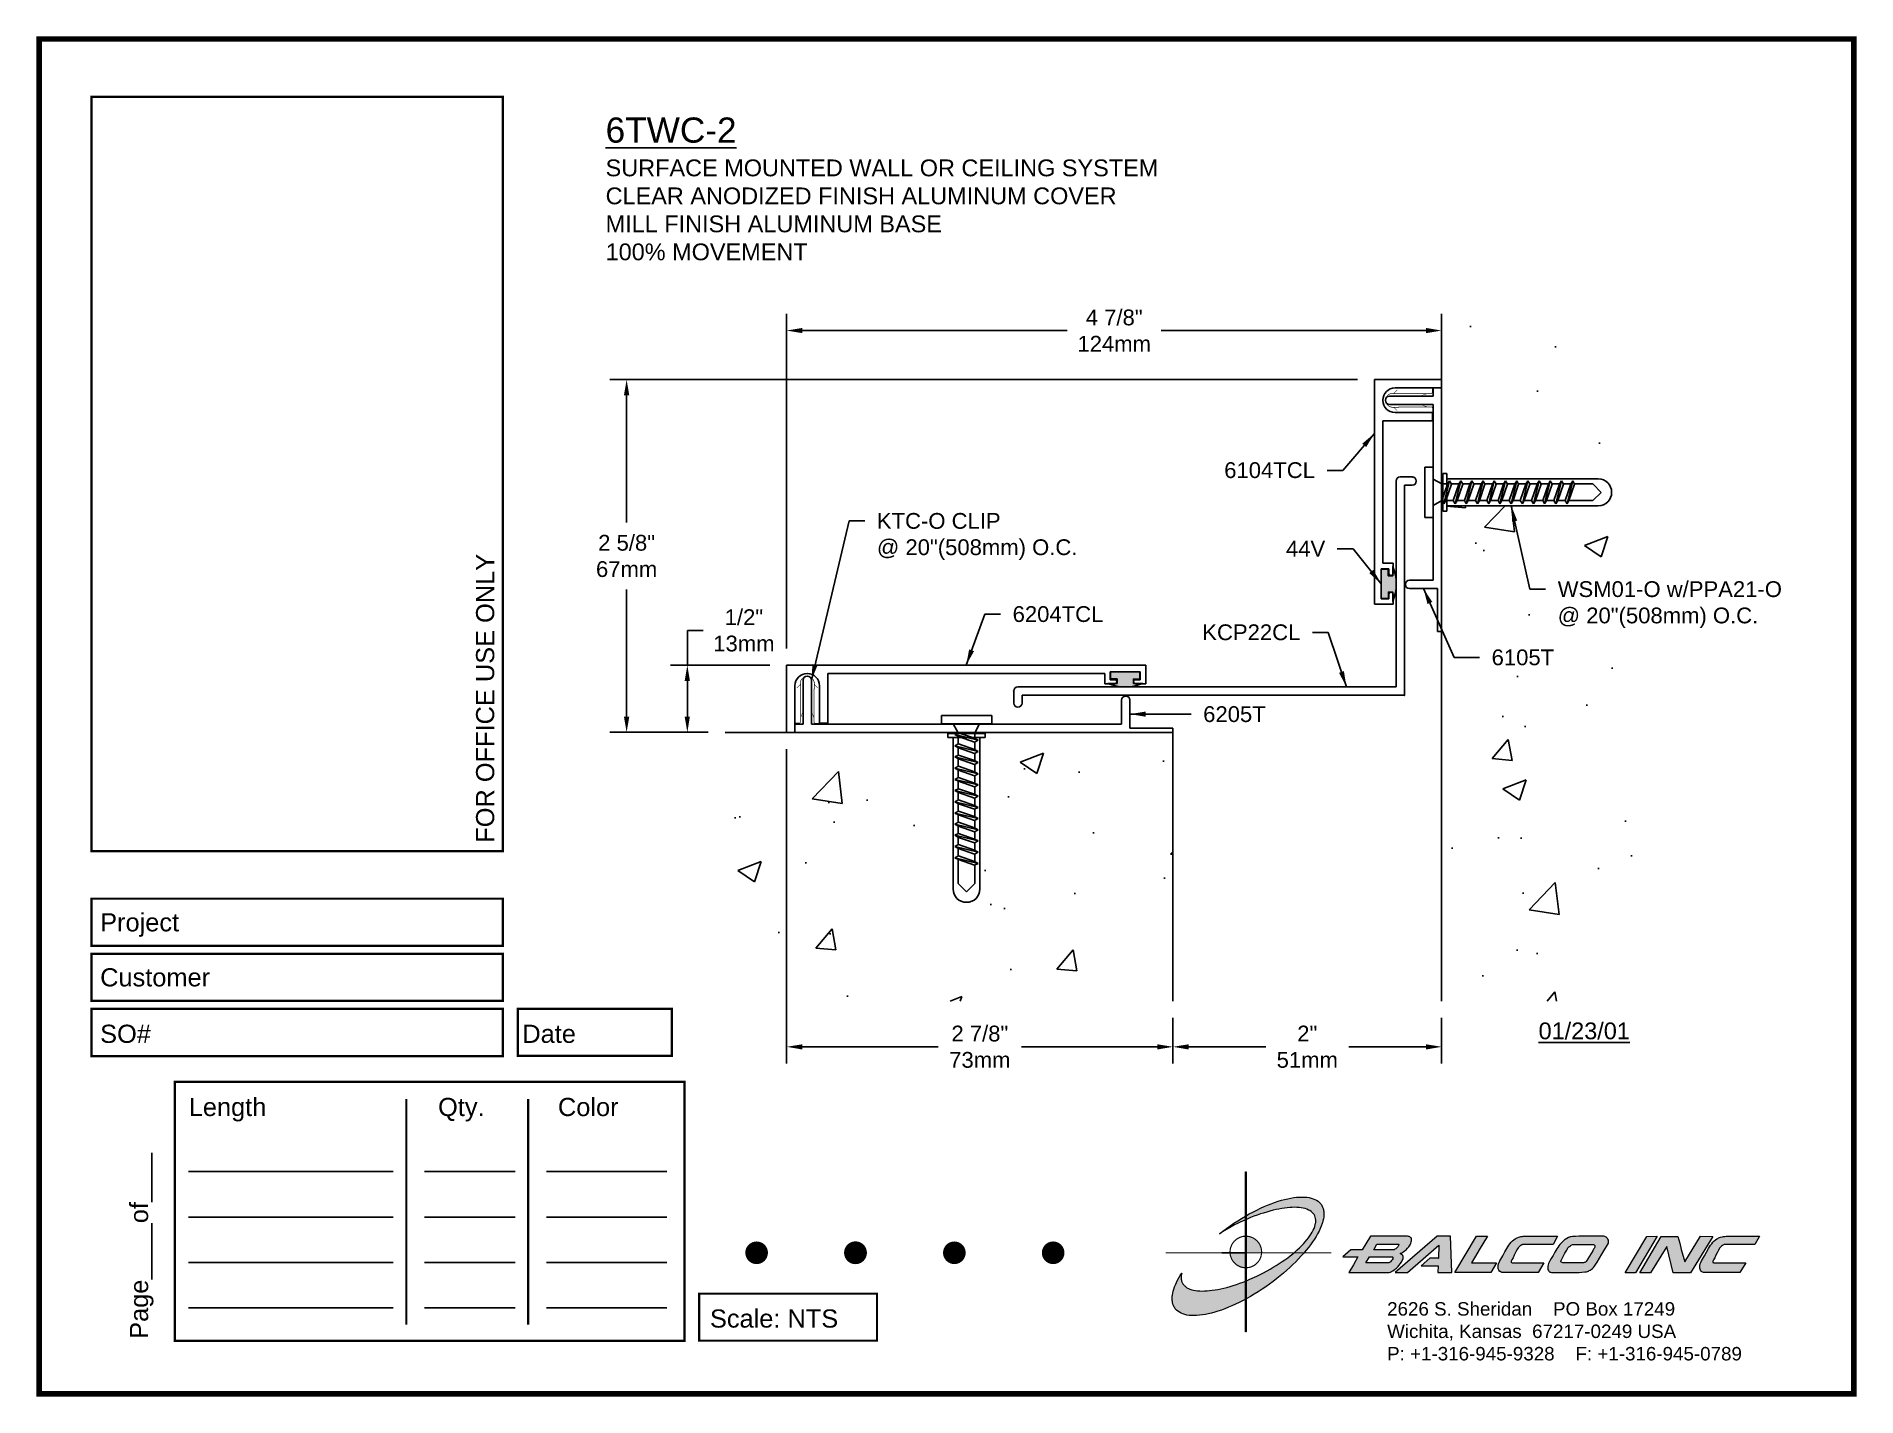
# Paper-space layout 'Layout1' of a CAD drawing. Header units: inches. Extents: x 0 to 10, y 0 to 7.5.
# The model-space entities are those that its viewports show. They can reach past a viewport. Long polylines and large blocks are cut down to what shows.
import ezdxf

# ---------------------------------------------------------------- set-up
doc = ezdxf.new("R2010")
doc.units = ezdxf.units.IN
doc.header["$MEASUREMENT"] = 0
for name, color, linetype in [('Anchors', 4, 'Continuous'), ('Border', 7, 'Continuous'), ('Conditions', 1, 'Continuous'), ('Dimensions', 3, 'Continuous'), ('Fillers', 2, 'Continuous'), ('Metals', 7, 'Continuous'), ('Text', 2, 'Continuous')]:
    doc.layers.add(name, color=color, linetype=linetype)
doc.styles.add('arial', font='arial.ttf')
doc.styles.get("Standard").update_dxf_attribs({"font": 'arial.ttf'})
doc.dimstyles.get("Standard").update_dxf_attribs({"dimtxt": 0.1175, "dimasz": 0.1175, "dimexe": 0.125, "dimexo": 0.125, "dimgap": 0.09, "dimtad": 0, "dimtih": 1, "dimtoh": 1, "dimdec": 4, "dimzin": 0, "dimdsep": 46, "dimlunit": 4, "dimtxsty": 'Standard', "dimcen": 0.09, "dimadec": 0, "dimazin": 0, "dimtfac": 1, "dimtdec": 4, "dimtofl": 0, "dimtmove": 0, "dimatfit": 3, "dimfxl": 0, "dimfrac": 2, "dimtolj": 1, "dimtzin": 0, "dimarcsym": 0})

psp = doc.layouts.get("Layout1")

msp = doc.modelspace()

# ---------------------------------------------------------------- texts
at = {"layer": 'Text', "attachment_point": 1}
for s, insert, char_height, width in [('{\\L6TWC-2\\P\\H0.6667x;\\lSURFACE MOUNTED WALL OR CEILING SYSTEM\\PCLEAR ANODIZED FINISH ALUMINUM COVER\\PMILL FINISH ALUMINUM BASE\\P100% MOVEMENT}', (3.46861, 7.59312), 0.1875, 4.375), ('{\\L01/23/01}', (10.41245, 0.85714), 0.125, 0.75)]:
    msp.add_mtext(s, dxfattribs=dict(at, insert=insert, char_height=char_height, width=width))
at = {"layer": 'Text', "char_height": 0.1175}
for s, insert, attachment_point in [('6104TCL', (8.74799, 4.9079), 9), ('KTC-O CLIP\\P@ 20"(508mm) O.C.', (5.48775, 4.64936), 1), ('\\A1;44V', (8.82462, 4.32478), 9), ('WSM01-O w/PPA21-O\\P@ 20"(508mm) O.C.', (10.55486, 4.14146), 1), ('6204TCL', (6.49792, 3.95572), 1), ('\\A1;KCP22CL', (8.63941, 3.7012), 9), ('6105T', (10.06298, 3.51468), 7), ('\\A1;6205T', (7.91619, 3.211), 1)]:
    msp.add_mtext(s, dxfattribs=dict(at, insert=insert, attachment_point=attachment_point))

# ---------------------------------------------------------------- blocks, each defined once
blk = doc.blocks.new('CADlogo')
h = blk.add_hatch(color=256)
h.paths.add_polyline_path([(0.918, 1.81), (0.909, 1.81), (0.909, 1.322), (0.918, 1.327)])
h.paths.add_polyline_path([(0.918, 1.285), (0.909, 1.281), (0.909, 1.1), (0.918, 1.1)])
h.paths.add_polyline_path([(0.918, 0.917), (0.909, 0.917), (0.909, 0.762), (0.909, 0.753), (0.91, 0.753), (0.918, 0.753)])
h.paths.add_polyline_path([(0.918, 1.091), (0.918, 1.1), (0.91, 1.1), (0.909, 1.1), (0.909, 0.917), (0.918, 0.917), (0.918, 0.919), (0.915, 0.919)])
h.paths.add_polyline_path([(0.918, 0.412), (0.909, 0.407), (0.909, 0.049), (0.918, 0.049)])
h.paths.add_polyline_path([(0.918, 0.753), (0.909, 0.753), (0.909, 0.606), (0.918, 0.609)])
h.paths.add_polyline_path([(0.918, 0.609), (0.909, 0.606), (0.909, 0.407), (0.918, 0.412)])
h.paths.add_polyline_path([(0.918, 1.327), (0.909, 1.322), (0.909, 1.281), (0.918, 1.285)])
h = blk.add_hatch(color=175)
h.paths.add_polyline_path([(0.574, 0.51), (0.543, 0.506), (0.514, 0.502), (0.487, 0.499), (0.459, 0.499), (0.432, 0.497), (0.406, 0.499), (0.382, 0.5), (0.36, 0.502), (0.338, 0.508), (0.318, 0.511), (0.298, 0.519), (0.282, 0.526), (0.265, 0.533), (0.252, 0.543), (0.24, 0.553), (0.234, 0.559), (0.229, 0.564), (0.22, 0.577), (0.212, 0.592), (0.205, 0.607), (0.203, 0.616), (0.201, 0.627), (0.199, 0.643), (0.201, 0.66), (0.201, 0.671), (0.205, 0.682), (0.207, 0.694), (0.19, 0.667), (0.176, 0.641), (0.161, 0.616), (0.148, 0.59), (0.137, 0.566), (0.128, 0.543), (0.119, 0.519), (0.113, 0.495), (0.108, 0.473), (0.104, 0.451), (0.103, 0.44), (0.103, 0.429), (0.101, 0.409), (0.103, 0.391), (0.104, 0.38), (0.106, 0.371), (0.11, 0.352), (0.115, 0.336), (0.124, 0.318), (0.13, 0.31), (0.135, 0.301), (0.143, 0.294), (0.15, 0.286), (0.165, 0.274), (0.181, 0.263), (0.199, 0.254), (0.22, 0.244), (0.242, 0.237), (0.263, 0.232), (0.289, 0.228), (0.315, 0.226), (0.342, 0.226), (0.371, 0.226), (0.402, 0.23), (0.434, 0.233), (0.467, 0.239), (0.499, 0.246), (0.534, 0.254), (0.571, 0.263), (0.606, 0.275), (0.644, 0.286), (0.682, 0.301), (0.721, 0.318), (0.759, 0.334), (0.799, 0.352), (0.841, 0.371), (0.882, 0.393), (0.909, 0.407), (0.909, 0.606), (0.884, 0.596), (0.847, 0.583), (0.81, 0.57), (0.774, 0.559), (0.739, 0.548), (0.704, 0.537), (0.671, 0.53), (0.638, 0.522), (0.606, 0.515)])
h.paths.add_polyline_path([(1.18, 0.738), (1.109, 0.698), (1.034, 0.661), (0.957, 0.627), (0.918, 0.609), (0.918, 0.412), (0.924, 0.414), (0.964, 0.438), (1.006, 0.462), (1.05, 0.489), (1.092, 0.517), (1.134, 0.544), (1.174, 0.574), (1.215, 0.603), (1.253, 0.634), (1.291, 0.663), (1.328, 0.694), (1.365, 0.725), (1.399, 0.757), (1.432, 0.788), (1.463, 0.819), (1.494, 0.85), (1.524, 0.883), (1.554, 0.917), (1.44, 0.917), (1.429, 0.908), (1.401, 0.886), (1.374, 0.864), (1.343, 0.842), (1.312, 0.822), (1.28, 0.8), (1.248, 0.778), (1.215, 0.758)])
h.paths.add_polyline_path([(1.769, 1.382), (1.767, 1.393), (1.763, 1.404), (1.758, 1.422), (1.749, 1.441), (1.743, 1.45), (1.738, 1.457), (1.73, 1.464), (1.725, 1.472), (1.709, 1.485), (1.692, 1.496), (1.674, 1.506), (1.654, 1.514), (1.632, 1.521), (1.61, 1.527), (1.584, 1.53), (1.559, 1.532), (1.531, 1.532), (1.502, 1.532), (1.471, 1.53), (1.44, 1.527), (1.407, 1.521), (1.374, 1.514), (1.339, 1.505), (1.304, 1.496), (1.268, 1.485), (1.229, 1.472), (1.191, 1.457), (1.152, 1.442), (1.114, 1.426), (1.074, 1.408), (1.034, 1.388), (0.991, 1.367), (0.951, 1.346), (0.918, 1.327), (0.918, 1.285), (0.926, 1.289), (0.964, 1.305), (1.001, 1.32), (1.037, 1.333), (1.074, 1.346), (1.109, 1.356), (1.143, 1.367), (1.178, 1.378), (1.213, 1.386), (1.246, 1.393), (1.277, 1.4), (1.31, 1.406), (1.339, 1.41), (1.368, 1.413), (1.398, 1.417), (1.425, 1.417), (1.452, 1.419), (1.476, 1.417), (1.502, 1.415), (1.524, 1.413), (1.546, 1.408), (1.566, 1.404), (1.584, 1.397), (1.602, 1.389), (1.617, 1.382), (1.632, 1.373), (1.644, 1.362), (1.65, 1.356), (1.655, 1.351), (1.665, 1.338), (1.672, 1.325), (1.677, 1.309), (1.681, 1.294), (1.683, 1.278), (1.683, 1.261), (1.683, 1.252), (1.681, 1.243), (1.677, 1.225), (1.672, 1.207), (1.665, 1.186), (1.655, 1.166), (1.644, 1.146), (1.632, 1.126), (1.619, 1.106), (1.602, 1.084), (1.586, 1.062), (1.568, 1.04), (1.548, 1.018), (1.527, 0.996), (1.504, 0.974), (1.48, 0.952), (1.456, 0.93), (1.44, 0.917), (1.554, 0.917), (1.579, 0.945), (1.602, 0.976), (1.626, 1.007), (1.648, 1.038), (1.668, 1.067), (1.687, 1.097), (1.703, 1.128), (1.719, 1.155), (1.732, 1.185), (1.743, 1.212), (1.752, 1.239), (1.758, 1.252), (1.762, 1.265), (1.767, 1.291), (1.771, 1.314), (1.771, 1.327), (1.773, 1.338), (1.771, 1.362), (1.771, 1.373)])
h.paths.add_polyline_path([(0.867, 1.296), (0.825, 1.271), (0.781, 1.243), (0.741, 1.214), (0.701, 1.186), (0.66, 1.157), (0.622, 1.128), (0.675, 1.161), (0.732, 1.194), (0.79, 1.225), (0.82, 1.239), (0.851, 1.254), (0.909, 1.281), (0.909, 1.322)])
h = blk.add_hatch(color=256)
h.paths.add_polyline_path([(1.074, 0.991), (1.07, 1.001), (1.065, 1.011), (1.059, 1.021), (1.053, 1.03), (1.046, 1.038), (1.039, 1.047), (1.031, 1.054), (1.022, 1.062), (1.014, 1.068), (1.004, 1.074), (0.995, 1.08), (0.985, 1.085), (0.975, 1.089), (0.964, 1.093), (0.954, 1.096), (0.943, 1.098), (0.932, 1.099), (0.921, 1.1), (0.918, 1.1), (0.918, 0.917), (0.94, 0.917), (1.086, 0.917), (1.087, 0.927), (1.086, 0.938), (1.085, 0.949), (1.083, 0.96), (1.081, 0.97), (1.078, 0.981)])
h.paths.add_polyline_path([(0.909, 0.917), (0.739, 0.917), (0.74, 0.91), (0.741, 0.899), (0.743, 0.888), (0.746, 0.878), (0.75, 0.867), (0.754, 0.857), (0.758, 0.847), (0.764, 0.837), (0.77, 0.828), (0.776, 0.819), (0.783, 0.811), (0.791, 0.803), (0.799, 0.795), (0.808, 0.788), (0.817, 0.782), (0.826, 0.776), (0.836, 0.771), (0.846, 0.766), (0.856, 0.762), (0.867, 0.759), (0.877, 0.757), (0.888, 0.755), (0.899, 0.753), (0.909, 0.753)])
h.paths.add_polyline_path([(0.918, 1.1), (0.91, 1.1), (0.909, 1.1), (0.909, 0.917), (0.918, 0.917)])
h = blk.add_hatch(color=256)
h.paths.add_polyline_path([(2.148, 0.874), (2.098, 0.784), (2.049, 0.7), (2.484, 0.7), (2.491, 0.702), (2.501, 0.703), (2.508, 0.705), (2.512, 0.707), (2.517, 0.711), (2.532, 0.72), (2.546, 0.729), (2.554, 0.735), (2.563, 0.74), (2.572, 0.747), (2.581, 0.757), (2.59, 0.768), (2.599, 0.777), (2.616, 0.799), (2.623, 0.811), (2.63, 0.822), (2.636, 0.833), (2.641, 0.844), (2.645, 0.855), (2.647, 0.864), (2.647, 0.879), (2.645, 0.883), (2.641, 0.886), (2.638, 0.892), (2.629, 0.899), (2.619, 0.905), (2.612, 0.91), (2.64, 0.921), (2.658, 0.936), (2.669, 0.943), (2.678, 0.95), (2.694, 0.967), (2.702, 0.976), (2.709, 0.985), (2.716, 0.994), (2.722, 1.005), (2.727, 1.014), (2.731, 1.025), (2.735, 1.038), (2.736, 1.049), (2.738, 1.062), (2.738, 1.073), (2.733, 1.082), (2.727, 1.088), (2.72, 1.093), (2.713, 1.097), (2.704, 1.099), (2.694, 1.1), (2.685, 1.102), (2.674, 1.102), (2.285, 1.102), (2.195, 0.952), (2.069, 0.952), (1.981, 0.874)])
h.paths.add_polyline_path([(2.274, 0.874), (2.53, 0.874), (2.534, 0.865), (2.532, 0.852), (2.524, 0.841), (2.515, 0.828), (2.505, 0.815), (2.493, 0.81), (2.49, 0.808), (2.235, 0.808)], flags=16)
h.paths.add_polyline_path([(2.321, 0.952), (2.356, 1.014), (2.587, 1.014), (2.592, 1.014), (2.597, 1.014), (2.597, 1.003), (2.59, 0.991), (2.583, 0.98), (2.569, 0.966), (2.555, 0.958), (2.546, 0.952), (2.535, 0.952)], flags=16)
h.paths.add_polyline_path([(3.04, 1.002), (3.036, 0.859), (2.941, 0.859), (2.844, 0.773), (3.031, 0.773), (3.027, 0.7), (3.181, 0.7), (3.168, 1.102), (3.02, 1.102), (2.557, 0.7), (2.694, 0.7)])
h.paths.add_polyline_path([(3.214, 0.7), (3.611, 0.7), (3.675, 0.808), (3.397, 0.808), (3.441, 0.881), (3.483, 0.952), (3.574, 1.102), (3.454, 1.102)])
h.paths.add_polyline_path([(3.788, 0.965), (3.766, 0.927), (3.743, 0.885), (3.721, 0.846), (3.71, 0.83), (3.702, 0.811), (3.697, 0.795), (3.693, 0.778), (3.691, 0.769), (3.691, 0.76), (3.691, 0.749), (3.693, 0.74), (3.7, 0.727), (3.708, 0.716), (3.711, 0.714), (3.724, 0.705), (3.733, 0.702), (3.744, 0.702), (3.757, 0.7), (3.774, 0.7), (4.134, 0.7), (4.196, 0.808), (3.854, 0.808), (3.841, 0.808), (3.833, 0.816), (3.836, 0.826), (3.843, 0.841), (3.856, 0.864), (3.869, 0.892), (3.883, 0.921), (3.898, 0.949), (3.914, 0.972), (3.924, 0.983), (3.931, 0.992), (3.943, 1.002), (3.954, 1.008), (3.969, 1.011), (4.297, 1.011), (4.346, 1.102), (4.238, 1.102), (4.15, 1.102), (4.075, 1.1), (3.997, 1.102), (3.982, 1.1), (3.968, 1.1), (3.955, 1.099), (3.942, 1.097), (3.92, 1.089), (3.9, 1.082), (3.889, 1.078), (3.88, 1.073), (3.863, 1.062), (3.849, 1.049), (3.834, 1.035), (3.821, 1.018), (3.81, 1.002), (3.799, 0.983)])
h.paths.add_polyline_path([(4.509, 1.097), (4.496, 1.095), (4.485, 1.093), (4.476, 1.089), (4.465, 1.086), (4.447, 1.077), (4.43, 1.066), (4.421, 1.06), (4.414, 1.055), (4.399, 1.04), (4.386, 1.025), (4.372, 1.011), (4.361, 0.994), (4.35, 0.976), (4.337, 0.96), (4.317, 0.923), (4.297, 0.888), (4.275, 0.855), (4.26, 0.828), (4.255, 0.813), (4.247, 0.799), (4.244, 0.784), (4.242, 0.777), (4.24, 0.769), (4.238, 0.753), (4.238, 0.735), (4.246, 0.722), (4.251, 0.714), (4.253, 0.713), (4.257, 0.711), (4.262, 0.705), (4.269, 0.703), (4.278, 0.702), (4.289, 0.7), (4.564, 0.7), (4.571, 0.7), (4.584, 0.702), (4.613, 0.703), (4.648, 0.707), (4.664, 0.709), (4.677, 0.713), (4.686, 0.716), (4.694, 0.722), (4.705, 0.727), (4.717, 0.735), (4.73, 0.744), (4.741, 0.755), (4.752, 0.769), (4.781, 0.815), (4.833, 0.903), (4.906, 1.025), (4.908, 1.035), (4.908, 1.046), (4.906, 1.051), (4.906, 1.057), (4.9, 1.069), (4.893, 1.08), (4.889, 1.082), (4.888, 1.086), (4.88, 1.089), (4.873, 1.093), (4.866, 1.097), (4.856, 1.1), (4.846, 1.1), (4.844, 1.1), (4.73, 1.1), (4.626, 1.1), (4.58, 1.1), (4.542, 1.099), (4.524, 1.099)])
h.paths.add_polyline_path([(4.527, 1.011), (4.54, 1.011), (4.745, 1.011), (4.752, 1.003), (4.758, 0.998), (4.758, 0.985), (4.756, 0.98), (4.754, 0.974), (4.749, 0.965), (4.743, 0.956), (4.734, 0.941), (4.663, 0.821), (4.648, 0.812), (4.639, 0.81), (4.633, 0.808), (4.622, 0.808), (4.61, 0.808), (4.416, 0.808), (4.398, 0.808), (4.39, 0.813), (4.387, 0.813), (4.385, 0.819), (4.378, 0.825), (4.385, 0.832), (4.408, 0.877), (4.428, 0.914), (4.447, 0.945), (4.454, 0.96), (4.461, 0.971), (4.474, 0.986), (4.487, 0.996), (4.496, 1.002), (4.508, 1.009), (4.516, 1.009)], flags=16)
h.paths.add_polyline_path([(5.089, 0.698), (5.206, 0.698), (5.445, 1.1), (5.33, 1.099)])
h.paths.add_polyline_path([(5.489, 1.099), (5.252, 0.698), (5.37, 0.698), (5.548, 0.987), (5.621, 0.698), (5.811, 0.698), (6.055, 1.099), (5.919, 1.1), (5.749, 0.817), (5.709, 0.954), (5.691, 1.024), (5.672, 1.099)])
h.paths.add_polyline_path([(6.086, 1.06), (6.069, 1.047), (6.056, 1.035), (6.044, 1.018), (6.031, 1.002), (6.02, 0.983), (6.009, 0.965), (5.987, 0.925), (5.965, 0.885), (5.941, 0.846), (5.932, 0.828), (5.923, 0.811), (5.917, 0.795), (5.914, 0.778), (5.912, 0.769), (5.912, 0.758), (5.914, 0.749), (5.916, 0.738), (5.921, 0.725), (5.928, 0.716), (5.936, 0.709), (5.945, 0.705), (5.954, 0.702), (5.965, 0.7), (5.98, 0.7), (5.994, 0.7), (6.355, 0.7), (6.419, 0.806), (6.073, 0.806), (6.056, 0.811), (6.056, 0.821), (6.056, 0.826), (6.064, 0.841), (6.077, 0.864), (6.089, 0.892), (6.104, 0.919), (6.119, 0.947), (6.135, 0.972), (6.144, 0.983), (6.153, 0.992), (6.163, 1), (6.166, 1.003), (6.172, 1.005), (6.178, 1.008), (6.19, 1.011), (6.517, 1.011), (6.569, 1.1), (6.459, 1.102), (6.373, 1.1), (6.296, 1.1), (6.217, 1.1), (6.203, 1.1), (6.19, 1.099), (6.175, 1.099), (6.164, 1.095), (6.141, 1.089), (6.12, 1.082), (6.111, 1.077), (6.102, 1.073)])
blk.add_hatch(color=256).paths.add_polyline_path([(0.918, 0.609), (0.909, 0.606), (0.909, 0.407), (0.918, 0.412)])
for q in [(0.65, 0.917), (0.909, 0.648)]:
    blk.add_line((0.909, 0.917), q)
at = {"color": 7, "lineweight": 0}
for points in [[(0.909, 1.81), (0.918, 1.81), (0.918, 0.049), (0.909, 0.049), (0.909, 1.81)], [(2.738, 1.073), (2.733, 1.082), (2.727, 1.088), (2.72, 1.093), (2.713, 1.097), (2.704, 1.099), (2.694, 1.1), (2.685, 1.102), (2.674, 1.102), (2.285, 1.102), (2.195, 0.952), (2.069, 0.952), (1.981, 0.874), (2.148, 0.874), (2.098, 0.784), (2.049, 0.7), (2.484, 0.7), (2.491, 0.702), (2.501, 0.703), (2.508, 0.705), (2.512, 0.707), (2.517, 0.711), (2.532, 0.72), (2.546, 0.729), (2.554, 0.735), (2.563, 0.74), (2.572, 0.747), (2.581, 0.757), (2.59, 0.768), (2.599, 0.777), (2.616, 0.799), (2.623, 0.811), (2.63, 0.822), (2.636, 0.833), (2.641, 0.844), (2.645, 0.855), (2.647, 0.864), (2.647, 0.874), (2.647, 0.879), (2.645, 0.883), (2.641, 0.886), (2.638, 0.892), (2.629, 0.899), (2.619, 0.905), (2.612, 0.91), (2.64, 0.921), (2.658, 0.936), (2.669, 0.943), (2.678, 0.95), (2.694, 0.967), (2.702, 0.976), (2.709, 0.985), (2.716, 0.994), (2.722, 1.005), (2.727, 1.014), (2.731, 1.025), (2.735, 1.038), (2.736, 1.049), (2.738, 1.062), (2.738, 1.073), (2.738, 1.073)], [(2.587, 0.985), (2.583, 0.98), (2.572, 0.969), (2.565, 0.963), (2.555, 0.958), (2.546, 0.952), (2.535, 0.952), (2.321, 0.952), (2.356, 1.014), (2.587, 1.014), (2.592, 1.014), (2.594, 1.014), (2.596, 1.013), (2.597, 1.011), (2.597, 1.005), (2.596, 1), (2.59, 0.991), (2.587, 0.985), (2.587, 0.985)], [(3.027, 0.7), (3.181, 0.7), (3.168, 1.102), (3.02, 1.102), (2.557, 0.7), (2.694, 0.7), (3.04, 1.002), (3.036, 0.859), (3.038, 0.859), (2.941, 0.859), (2.844, 0.773), (3.031, 0.773), (3.027, 0.7), (3.027, 0.7)], [(3.214, 0.7), (3.454, 1.102), (3.574, 1.102), (3.483, 0.952), (3.441, 0.881), (3.397, 0.808), (3.675, 0.808), (3.611, 0.7), (3.214, 0.7), (3.214, 0.7)], [(3.969, 1.011), (3.96, 1.009), (3.955, 1.007), (3.949, 1.005), (3.946, 1.003), (3.94, 1), (3.931, 0.992), (3.924, 0.983), (3.914, 0.972), (3.898, 0.949), (3.883, 0.921), (3.869, 0.892), (3.856, 0.864), (3.843, 0.841), (3.836, 0.826), (3.834, 0.821), (3.834, 0.817), (3.836, 0.813), (3.839, 0.81), (3.847, 0.808), (3.854, 0.808), (4.196, 0.808), (4.134, 0.7), (3.774, 0.7), (3.757, 0.7), (3.744, 0.702), (3.733, 0.702), (3.724, 0.705), (3.715, 0.711), (3.711, 0.713), (3.708, 0.716), (3.7, 0.727), (3.693, 0.74), (3.691, 0.749), (3.691, 0.76), (3.691, 0.769), (3.693, 0.778), (3.697, 0.795), (3.702, 0.811), (3.71, 0.83), (3.721, 0.846), (3.743, 0.885), (3.766, 0.927), (3.788, 0.965), (3.799, 0.983), (3.81, 1.002), (3.821, 1.018), (3.834, 1.035), (3.849, 1.049), (3.863, 1.062), (3.88, 1.073), (3.889, 1.078), (3.9, 1.082), (3.92, 1.089), (3.942, 1.097), (3.955, 1.099), (3.968, 1.1), (3.982, 1.1), (3.997, 1.102), (4.075, 1.1), (4.15, 1.102), (4.238, 1.102), (4.346, 1.102), (4.297, 1.011), (3.969, 1.011), (3.969, 1.011)], [(4.846, 1.1), (4.844, 1.1), (4.73, 1.1), (4.626, 1.1), (4.58, 1.1), (4.542, 1.099), (4.524, 1.099), (4.509, 1.097), (4.496, 1.095), (4.485, 1.093), (4.476, 1.089), (4.465, 1.086), (4.447, 1.077), (4.43, 1.066), (4.421, 1.06), (4.414, 1.055), (4.399, 1.04), (4.386, 1.025), (4.372, 1.011), (4.361, 0.994), (4.35, 0.976), (4.337, 0.96), (4.317, 0.923), (4.297, 0.888), (4.275, 0.855), (4.26, 0.828), (4.255, 0.813), (4.247, 0.799), (4.244, 0.784), (4.242, 0.777), (4.24, 0.769), (4.238, 0.753), (4.238, 0.735), (4.246, 0.722), (4.251, 0.714), (4.253, 0.713), (4.257, 0.711), (4.262, 0.705), (4.269, 0.703), (4.278, 0.702), (4.289, 0.7), (4.564, 0.7), (4.571, 0.7), (4.584, 0.702), (4.613, 0.703), (4.648, 0.707), (4.664, 0.709), (4.677, 0.713), (4.686, 0.716), (4.694, 0.722), (4.705, 0.727), (4.717, 0.735), (4.73, 0.744), (4.741, 0.755), (4.752, 0.769), (4.781, 0.815), (4.833, 0.903), (4.906, 1.025), (4.908, 1.035), (4.908, 1.046), (4.906, 1.051), (4.906, 1.057), (4.9, 1.069), (4.897, 1.075), (4.893, 1.08), (4.889, 1.082), (4.888, 1.086), (4.88, 1.089), (4.873, 1.093), (4.866, 1.097), (4.856, 1.1), (4.846, 1.1), (4.846, 1.1)], [(4.734, 0.941), (4.663, 0.821), (4.653, 0.815), (4.646, 0.811), (4.639, 0.81), (4.633, 0.808), (4.622, 0.808), (4.61, 0.808), (4.416, 0.808), (4.403, 0.808), (4.396, 0.81), (4.39, 0.813), (4.388, 0.813), (4.386, 0.815), (4.385, 0.819), (4.383, 0.821), (4.383, 0.826), (4.383, 0.83), (4.385, 0.832), (4.408, 0.877), (4.428, 0.914), (4.447, 0.945), (4.454, 0.96), (4.461, 0.971), (4.471, 0.982), (4.478, 0.989), (4.487, 0.996), (4.496, 1.002), (4.505, 1.007), (4.511, 1.009), (4.516, 1.009), (4.527, 1.011), (4.54, 1.011), (4.743, 1.011), (4.749, 1.007), (4.752, 1.003), (4.756, 1), (4.758, 0.994), (4.758, 0.985), (4.756, 0.98), (4.754, 0.974), (4.749, 0.965), (4.743, 0.956), (4.734, 0.941), (4.734, 0.941)], [(5.089, 0.698), (5.33, 1.099), (5.445, 1.1), (5.206, 0.698), (5.091, 0.698), (5.089, 0.698), (5.089, 0.698)], [(5.811, 0.698), (5.621, 0.698), (5.548, 0.987), (5.37, 0.698), (5.252, 0.698), (5.489, 1.099), (5.672, 1.099), (5.691, 1.024), (5.709, 0.954), (5.749, 0.817), (5.919, 1.1), (6.055, 1.099), (5.811, 0.698), (5.811, 0.698)], [(6.19, 1.011), (6.181, 1.009), (6.175, 1.007), (6.172, 1.005), (6.166, 1.003), (6.163, 1), (6.153, 0.992), (6.144, 0.983), (6.135, 0.972), (6.119, 0.947), (6.104, 0.919), (6.089, 0.892), (6.077, 0.864), (6.064, 0.841), (6.056, 0.826), (6.056, 0.821), (6.056, 0.815), (6.058, 0.811), (6.062, 0.81), (6.067, 0.808), (6.077, 0.806), (6.419, 0.806), (6.355, 0.7), (5.994, 0.7), (5.98, 0.7), (5.965, 0.7), (5.954, 0.702), (5.945, 0.705), (5.936, 0.709), (5.932, 0.713), (5.928, 0.716), (5.921, 0.725), (5.916, 0.738), (5.914, 0.749), (5.912, 0.758), (5.912, 0.769), (5.914, 0.778), (5.917, 0.795), (5.923, 0.811), (5.932, 0.828), (5.941, 0.846), (5.965, 0.885), (5.987, 0.925), (6.009, 0.965), (6.02, 0.983), (6.031, 1.002), (6.044, 1.018), (6.056, 1.035), (6.069, 1.047), (6.086, 1.06), (6.102, 1.073), (6.111, 1.077), (6.12, 1.082), (6.141, 1.089), (6.164, 1.095), (6.175, 1.099), (6.19, 1.099), (6.203, 1.1), (6.217, 1.1), (6.296, 1.1), (6.373, 1.1), (6.459, 1.102), (6.569, 1.1), (6.517, 1.011), (6.19, 1.011), (6.19, 1.011)], [(2.484, 0.808), (2.235, 0.808), (2.274, 0.874), (2.524, 0.874), (2.53, 0.872), (2.532, 0.87), (2.533, 0.866), (2.533, 0.863), (2.532, 0.852), (2.524, 0.841), (2.515, 0.828), (2.506, 0.817), (2.501, 0.813), (2.493, 0.81), (2.49, 0.808), (2.486, 0.808), (2.484, 0.808), (2.484, 0.808)]]:
    blk.add_lwpolyline(points, dxfattribs=at)
at = {"color": 175, "lineweight": 0}
blk.add_lwpolyline([(1.758, 1.422), (1.763, 1.404), (1.767, 1.393), (1.769, 1.382), (1.771, 1.373), (1.771, 1.362), (1.773, 1.338), (1.771, 1.327), (1.771, 1.314), (1.767, 1.291), (1.762, 1.265), (1.758, 1.252), (1.752, 1.239), (1.743, 1.212), (1.732, 1.185), (1.719, 1.155), (1.703, 1.128), (1.687, 1.097), (1.668, 1.067), (1.648, 1.038), (1.626, 1.007), (1.602, 0.976), (1.579, 0.945), (1.551, 0.914), (1.524, 0.883), (1.494, 0.85), (1.463, 0.819), (1.432, 0.788), (1.399, 0.757), (1.365, 0.725), (1.328, 0.694), (1.291, 0.663), (1.253, 0.634), (1.215, 0.603), (1.174, 0.574), (1.134, 0.544), (1.092, 0.517), (1.05, 0.489), (1.006, 0.462), (0.964, 0.438), (0.924, 0.414), (0.882, 0.393), (0.841, 0.371), (0.799, 0.352), (0.759, 0.334), (0.721, 0.318), (0.682, 0.301), (0.644, 0.286), (0.606, 0.275), (0.571, 0.263), (0.534, 0.254), (0.499, 0.246), (0.467, 0.239), (0.434, 0.233), (0.402, 0.23), (0.371, 0.226), (0.342, 0.226), (0.315, 0.226), (0.289, 0.228), (0.263, 0.232), (0.242, 0.237), (0.22, 0.244), (0.199, 0.254), (0.181, 0.263), (0.165, 0.274), (0.15, 0.286), (0.143, 0.294), (0.135, 0.301), (0.13, 0.31), (0.124, 0.318), (0.115, 0.336), (0.11, 0.352), (0.106, 0.371), (0.104, 0.38), (0.103, 0.391), (0.101, 0.409), (0.103, 0.429), (0.103, 0.44), (0.104, 0.451), (0.108, 0.473), (0.113, 0.495), (0.119, 0.519), (0.128, 0.543), (0.137, 0.566), (0.148, 0.59), (0.161, 0.616), (0.176, 0.641), (0.19, 0.667), (0.207, 0.694), (0.205, 0.682), (0.201, 0.671), (0.201, 0.66), (0.199, 0.649), (0.199, 0.638), (0.201, 0.627), (0.203, 0.616), (0.205, 0.607), (0.212, 0.592), (0.22, 0.577), (0.229, 0.564), (0.234, 0.559), (0.24, 0.553), (0.252, 0.543), (0.265, 0.533), (0.282, 0.526), (0.298, 0.519), (0.318, 0.511), (0.338, 0.508), (0.36, 0.502), (0.382, 0.5), (0.406, 0.499), (0.432, 0.497), (0.459, 0.499), (0.487, 0.499), (0.514, 0.502), (0.543, 0.506), (0.574, 0.51), (0.606, 0.515), (0.638, 0.522), (0.671, 0.53), (0.704, 0.537), (0.739, 0.548), (0.774, 0.559), (0.81, 0.57), (0.847, 0.583), (0.884, 0.596), (0.92, 0.61), (0.957, 0.627), (1.034, 0.661), (1.109, 0.698), (1.18, 0.738), (1.215, 0.758), (1.248, 0.778), (1.28, 0.8), (1.312, 0.822), (1.343, 0.842), (1.374, 0.864), (1.401, 0.886), (1.429, 0.908), (1.456, 0.93), (1.48, 0.952), (1.504, 0.974), (1.527, 0.996), (1.548, 1.018), (1.568, 1.04), (1.586, 1.062), (1.602, 1.084), (1.619, 1.106), (1.632, 1.126), (1.644, 1.146), (1.655, 1.166), (1.665, 1.186), (1.672, 1.207), (1.677, 1.225), (1.681, 1.243), (1.683, 1.252), (1.683, 1.261), (1.683, 1.278), (1.681, 1.294), (1.677, 1.309), (1.672, 1.325), (1.665, 1.338), (1.655, 1.351), (1.65, 1.356), (1.644, 1.362), (1.632, 1.373), (1.617, 1.382), (1.602, 1.389), (1.584, 1.397), (1.566, 1.404), (1.546, 1.408), (1.524, 1.413), (1.502, 1.415), (1.476, 1.417), (1.452, 1.419), (1.425, 1.417), (1.398, 1.417), (1.368, 1.413), (1.339, 1.41), (1.31, 1.406), (1.277, 1.4), (1.246, 1.393), (1.213, 1.386), (1.178, 1.378), (1.143, 1.367), (1.109, 1.356), (1.074, 1.346), (1.037, 1.333), (1.001, 1.32), (0.964, 1.305), (0.926, 1.289), (0.851, 1.254), (0.82, 1.239), (0.79, 1.225), (0.732, 1.194), (0.675, 1.161), (0.622, 1.128), (0.66, 1.157), (0.701, 1.186), (0.741, 1.214), (0.781, 1.243), (0.825, 1.271), (0.867, 1.296), (0.909, 1.322), (0.951, 1.346), (0.991, 1.367), (1.034, 1.388), (1.074, 1.408), (1.114, 1.426), (1.152, 1.442), (1.191, 1.457), (1.229, 1.472), (1.268, 1.485), (1.304, 1.496), (1.339, 1.505), (1.374, 1.514), (1.407, 1.521), (1.44, 1.527), (1.471, 1.53), (1.502, 1.532), (1.531, 1.532), (1.559, 1.532), (1.584, 1.53), (1.61, 1.527), (1.632, 1.521), (1.654, 1.514), (1.674, 1.506), (1.692, 1.496), (1.709, 1.485), (1.725, 1.472), (1.73, 1.464), (1.738, 1.457), (1.743, 1.45), (1.749, 1.441), (1.758, 1.422), (1.758, 1.422)], dxfattribs=at)
at = {"color": 7, "lineweight": 0, "const_width": 0.0128}
blk.add_lwpolyline([(1.087, 0.927), (1.086, 0.938), (1.085, 0.949), (1.083, 0.96), (1.081, 0.97), (1.078, 0.981), (1.074, 0.991), (1.07, 1.001), (1.065, 1.011), (1.059, 1.021), (1.053, 1.03), (1.046, 1.038), (1.039, 1.047), (1.031, 1.054), (1.022, 1.062), (1.014, 1.068), (1.004, 1.074), (0.995, 1.08), (0.985, 1.085), (0.975, 1.089), (0.964, 1.093), (0.954, 1.096), (0.943, 1.098), (0.932, 1.099), (0.921, 1.1), (0.91, 1.1), (0.899, 1.1), (0.888, 1.099), (0.877, 1.097), (0.867, 1.094), (0.856, 1.091), (0.846, 1.087), (0.836, 1.082), (0.826, 1.077), (0.817, 1.071), (0.808, 1.065), (0.799, 1.058), (0.791, 1.05), (0.783, 1.043), (0.776, 1.034), (0.77, 1.025), (0.764, 1.016), (0.758, 1.006), (0.754, 0.996), (0.75, 0.986), (0.746, 0.976), (0.743, 0.965), (0.741, 0.954), (0.74, 0.943), (0.739, 0.932), (0.739, 0.921), (0.74, 0.91), (0.741, 0.899), (0.743, 0.888), (0.746, 0.878), (0.75, 0.867), (0.754, 0.857), (0.758, 0.847), (0.764, 0.837), (0.77, 0.828), (0.776, 0.819), (0.783, 0.811), (0.791, 0.803), (0.799, 0.795), (0.808, 0.788), (0.817, 0.782), (0.826, 0.776), (0.836, 0.771), (0.846, 0.766), (0.856, 0.762), (0.867, 0.759), (0.877, 0.757), (0.888, 0.755), (0.899, 0.753), (0.91, 0.753), (0.921, 0.753), (0.932, 0.754), (0.943, 0.756), (0.954, 0.758), (0.964, 0.761), (0.975, 0.764), (0.985, 0.769), (0.995, 0.773), (1.004, 0.779), (1.014, 0.785), (1.022, 0.792), (1.031, 0.799), (1.039, 0.807), (1.046, 0.815), (1.053, 0.824), (1.059, 0.833), (1.065, 0.842), (1.07, 0.852), (1.074, 0.862), (1.078, 0.872), (1.081, 0.883), (1.083, 0.894), (1.085, 0.905), (1.086, 0.916), (1.087, 0.927)], dxfattribs=at)
at = {"color": 7, "lineweight": 0}
blk.add_lwpolyline([(1.853, 0.917, 0.0091, 0.0091, 0), (0.029, 0.917, 0.00366, 0.00366, 0), (0.029, 0.917, 0.00366, 0.00366, 0)], format="xyseb", dxfattribs=at)
blk = doc.blocks.new('ACADlogo')
blk.add_blockref('CADlogo', (-0.011, 7.152))
blk = doc.blocks.new('ejccornerdetailsheet')
at = {"layer": 'Border', "color": 253}
for p, q in [((0.823, 1.224), (1.95, 1.224)), ((2.122, 1.224), (2.622, 1.224)), ((2.794, 1.224), (3.457, 1.224)), ((0.823, 0.974), (1.95, 0.974)), ((2.122, 0.974), (2.622, 0.974)), ((2.794, 0.974), (3.457, 0.974)), ((0.823, 0.724), (1.95, 0.724)), ((2.122, 0.724), (2.622, 0.724)), ((2.794, 0.724), (3.457, 0.724)), ((0.823, 0.474), (1.95, 0.474)), ((2.122, 0.474), (2.622, 0.474)), ((2.794, 0.474), (3.457, 0.474))]:
    blk.add_line(p, q, dxfattribs=at)
at = {"layer": 'Border'}
for points, const_width in [([(0, 7.461), (9.993, 7.461), (9.993, 0), (0, 0)], 0.03), ([(0.289, 7.143), (2.554, 7.143), (2.554, 2.988), (0.289, 2.988)], 0.0125), ([(0.289, 2.727), (2.554, 2.727), (2.554, 2.467), (0.289, 2.467)], 0.0125), ([(0.289, 2.423), (2.554, 2.423), (2.554, 2.164), (0.289, 2.164)], 0.0125), ([(0.289, 2.12), (2.554, 2.12), (2.554, 1.86), (0.289, 1.86)], 0.0125), ([(2.636, 1.861), (2.636, 2.12), (3.484, 2.12), (3.484, 1.861)], 0.0125), ([(3.554, 0.292), (0.747, 0.292), (0.747, 1.718), (3.554, 1.718)], 0.0125), ([(3.635, 0.552), (4.614, 0.552), (4.614, 0.293), (3.635, 0.293)], 0.0125)]:
    blk.add_lwpolyline(points, close=True, dxfattribs=dict(at, const_width=const_width))
at = {"layer": 'Border', "const_width": 0.0125}
for points in [[(2.022, 1.623), (2.022, 0.382)], [(2.693, 1.623), (2.693, 0.382)]]:
    blk.add_lwpolyline(points, dxfattribs=at)
at = {"layer": 'Border', "color": 175, "const_width": 0.0625}
for points in [[(3.92, 0.777, 1), (3.982, 0.777, 1)], [(4.464, 0.777, 1), (4.527, 0.777, 1)], [(5.009, 0.777, 1), (5.071, 0.777, 1)], [(5.553, 0.777, 1), (5.615, 0.777, 1)]]:
    blk.add_lwpolyline(points, format="xyb", close=True, dxfattribs=at)
at = {"layer": 'Border', "xscale": 0.5, "yscale": 0.5, "zscale": 0.5}
blk.add_blockref('ACADlogo', (6.194, -3.258), dxfattribs=at)
at = {"layer": 'Border', "style": 'arial'}
for s, p in [('FOR OFFICE USE ONLY', (2.506, 3.035)), ('Page%%u        %%uof%%u       ', (0.6, 0.303))]:
    blk.add_text(s, height=0.1, rotation=90, dxfattribs=at).set_placement(p)
for s, p in [('Project', (0.336, 2.547)), ('Customer', (0.336, 2.244)), ('SO#', (0.336, 1.933)), ('Date', (2.661, 1.933)), ('Length', (0.824, 1.53)), ('Qty.', (2.197, 1.53)), ('Color', (2.857, 1.53)), ('Scale: NTS', (3.694, 0.365))]:
    blk.add_text(s, height=0.1, dxfattribs=at).set_placement(p)
at = {"layer": 'Border', "insert": (7.423, 0.505), "char_height": 0.074, "width": 2.3438, "attachment_point": 1, "style": 'arial'}
blk.add_mtext('2626 S. Sheridan    PO Box 17249\\PWichita, Kansas  67217-0249 USA \\PP: +1-316-945-9328    F: +1-316-945-0789', dxfattribs=at)
blk = doc.blocks.new('6104T')
for p, q in [((-0.062, 0.5), (1.61, 0.5)), ((-0.062, 0), (-0.062, 0.5)), ((0.092, 0.438), (0.091, 0.438)), ((0.245, 0.438), (0.245, 0.068)), ((1.305, 0.438), (0.245, 0.438)), ((1.305, 0.362), (1.305, 0.438)), ((1.345, 0.45), (1.345, 0.392)), ((1.57, 0.45), (1.345, 0.45)), ((1.57, 0.392), (1.57, 0.45)), ((1.61, 0.5), (1.61, 0.362)), ((0, 0.347), (0, 0)), ((0.183, 0.068), (0.183, 0.347)), ((1.381, 0.362), (1.305, 0.362)), ((1.345, 0.392), (1.381, 0.392)), ((1.395, 0.378), (1.395, 0.376)), ((1.52, 0.376), (1.52, 0.378)), ((1.534, 0.392), (1.57, 0.392)), ((1.61, 0.362), (1.534, 0.362)), ((0, 0), (-0.062, 0)), ((0.245, 0.068), (0.183, 0.068))]:
    blk.add_line(p, q)
for centre, radius, start, end in [((0.091, 0.347), 0.091, 90, 180), ((0.092, 0.347), 0.091, 0, 90), ((1.381, 0.378), 0.014, 0, 90), ((1.381, 0.376), 0.014, 270, 0), ((1.534, 0.378), 0.014, 90, 180), ((1.534, 0.376), 0.014, 180, 270)]:
    blk.add_arc(centre, radius, start, end)
blk = doc.blocks.new('6105T')
for p, q in [((-1.723, 0.419), (-1.721, 0.419)), ((-1.753, 0.062), (-1.753, 0.389)), ((-1.691, 0.062), (-1.691, 0.389)), ((-0.382, 0.062), (-0.382, 0.24)), ((-0.352, 0.27), (-0.35, 0.27)), ((-0.32, 0.031), (-0.32, 0.24)), ((-1.813, 0), (-1.813, 0.062)), ((-1.813, 0.062), (-1.753, 0.062)), ((-1.813, 0), (0, 0)), ((-1.691, 0.062), (-0.382, 0.062)), ((-0.32, 0.031), (0, 0.031)), ((0, 0), (0, 0.031))]:
    blk.add_line(p, q)
for centre, start, end in [((-1.723, 0.389), 90, 180), ((-1.721, 0.389), 0, 90), ((-0.352, 0.24), 90, 180), ((-0.35, 0.24), 0, 90)]:
    blk.add_arc(centre, 0.03, start, end)
blk = doc.blocks.new('6204T')
for p, q in [((-0.062, 0.5), (-0.062, 0)), ((-0.062, 0.5), (2.61, 0.5)), ((0.091, 0.438), (0.092, 0.438)), ((0.245, 0.438), (2.305, 0.438)), ((0.245, 0.438), (0.245, 0.068)), ((2.305, 0.438), (2.305, 0.362)), ((2.345, 0.45), (2.345, 0.392)), ((2.345, 0.45), (2.57, 0.45)), ((2.57, 0.45), (2.57, 0.392)), ((2.61, 0.5), (2.61, 0.362)), ((0, 0.347), (0, 0)), ((0.183, 0.347), (0.183, 0.068)), ((2.305, 0.362), (2.381, 0.362)), ((2.345, 0.392), (2.381, 0.392)), ((2.395, 0.378), (2.395, 0.376)), ((2.52, 0.378), (2.52, 0.376)), ((2.534, 0.392), (2.57, 0.392)), ((2.534, 0.362), (2.61, 0.362)), ((-0.062, 0), (0, 0)), ((0.183, 0.068), (0.245, 0.068))]:
    blk.add_line(p, q)
for centre, radius, start, end in [((0.091, 0.347), 0.091, 90, 180), ((0.092, 0.347), 0.091, 0, 90), ((2.381, 0.378), 0.014, 0, 90), ((2.381, 0.376), 0.014, 270, 0), ((2.534, 0.378), 0.014, 90, 180), ((2.534, 0.376), 0.014, 180, 270)]:
    blk.add_arc(centre, radius, start, end)
blk = doc.blocks.new('6205T')
for p, q in [((-2.723, 0.419), (-2.721, 0.419)), ((-2.753, 0.062), (-2.753, 0.389)), ((-2.691, 0.062), (-2.691, 0.389)), ((-0.382, 0.062), (-0.382, 0.24)), ((-0.352, 0.27), (-0.35, 0.27)), ((-0.32, 0.031), (-0.32, 0.24)), ((-2.813, 0), (-2.813, 0.062)), ((-2.813, 0.062), (-2.753, 0.062)), ((-2.813, 0), (0, 0)), ((-2.691, 0.062), (-0.382, 0.062)), ((-0.32, 0.031), (0, 0.031)), ((0, 0), (0, 0.031))]:
    blk.add_line(p, q)
for centre, start, end in [((-2.723, 0.389), 90, 180), ((-2.721, 0.389), 0, 90), ((-0.352, 0.24), 90, 180), ((-0.35, 0.24), 0, 90)]:
    blk.add_arc(centre, 0.03, start, end)
blk = doc.blocks.new('kcp22')
for p, q in [((-0.062, 1.594), (-0.062, 0.062)), ((0.058, 1.625), (-0.031, 1.625)), ((0, 1.563), (0.058, 1.563)), ((0, 0), (0, 1.563)), ((0.088, 1.593), (0.088, 1.595)), ((-2.908, 0.031), (-2.908, -0.058)), ((-0.062, 0.062), (-2.877, 0.062)), ((-2.846, 0), (0, 0)), ((-2.846, -0.058), (-2.846, 0)), ((-2.878, -0.088), (-2.876, -0.088))]:
    blk.add_line(p, q)
for centre, radius, start, end in [((-0.031, 1.594), 0.031, 90, 180), ((0.058, 1.595), 0.03, 0, 90), ((0.058, 1.593), 0.03, 270, 0), ((-2.877, 0.031), 0.031, 90, 180), ((-2.878, -0.058), 0.03, 180, 270), ((-2.876, -0.058), 0.03, 270, 360)]:
    blk.add_arc(centre, radius, start, end)
for p in [(0.058, 1.625), (-2.908, 0.031), (0, 0), (0, 0)]:
    blk.add_point(p)
blk = doc.blocks.new('44v')
blk.add_hatch(color=256).paths.add_polyline_path([(0.11, 0), (-0.11, 0), (-0.11, -0.053), (-0.06, -0.053), (-0.06, -0.086), (-0.13, -0.086, 0.199136), (0.131, -0.086), (0.061, -0.086), (0.061, -0.054), (0.11, -0.054)])
blk.add_lwpolyline([(-0.13, -0.086), (-0.06, -0.086), (-0.06, -0.053), (-0.11, -0.053), (-0.11, 0), (0.11, 0), (0.11, -0.054), (0.061, -0.054), (0.061, -0.086), (0.131, -0.086, -0.199136)], format="xyb", close=True)
blk = doc.blocks.new('A$CB5')
for points in [[(0, 0.252, 0, 0.005, 0), (0.04, 0.291, 0.005, 0.005, 0)], [(0.183, 0.252, 0, 0.005, 0), (0.142, 0.294, 0.005, 0.005, 0)], [(0.06, 0.097, 0, 0.005, 0), (0.041, 0.041, 0.005, 0.005, 0)], [(0.122, 0.097, 0, 0.005, 0), (0.142, 0.041, 0.005, 0.005, 0)]]:
    blk.add_lwpolyline(points, format="xyseb")
at = {"const_width": 0.005}
for points in [[(0.041, 0.313), (0.041, 0.014, -0.414214), (0.031, 0.004), (0.003, 0.004)], [(0.041, 0.313, -0.804927), (0.143, 0.307, 0.586365)], [(0.143, 0.307), (0.141, 0.013, 0.4154), (0.151, 0.003), (0.183, 0.003)]]:
    blk.add_lwpolyline(points, format="xyb", dxfattribs=at)
blk = doc.blocks.new('tclip')
blk.add_blockref('A$CB5', (3.433, 2.823))
blk = doc.blocks.new('WSM01')
for p, q in [((0.005, 0.063), (-0.183, 0.063)), ((-0.183, 0.001), (-0.183, 0.063)), ((0.192, 0.001), (-0.183, 0.001)), ((-0.058, -0.064), (-0.093, 0.001)), ((0.005, 0.063), (0.192, 0.063)), ((0.067, -0.064), (0.103, 0.001)), ((0.192, 0.001), (0.192, 0.063)), ((-0.081, -0.12), (0.091, -0.078)), ((-0.081, -0.12), (-0.055, -0.106)), ((-0.081, -0.12), (-0.055, -0.134)), ((-0.058, -0.107), (-0.058, -0.064)), ((0.067, -0.064), (-0.058, -0.064)), ((-0.058, -0.191), (-0.058, -0.133)), ((0.065, -0.064), (-0.055, -0.106)), ((0.065, -0.093), (-0.055, -0.134)), ((0.091, -0.078), (0.065, -0.064)), ((0.091, -0.078), (0.065, -0.093)), ((0.067, -0.065), (0.067, -0.064)), ((0.067, -0.149), (0.067, -0.092)), ((-0.081, -0.203), (0.091, -0.162)), ((-0.081, -0.203), (-0.055, -0.189)), ((-0.081, -0.203), (-0.055, -0.218)), ((-0.081, -0.287), (0.091, -0.245)), ((-0.058, -0.274), (-0.058, -0.216)), ((0.065, -0.147), (-0.055, -0.189)), ((0.065, -0.176), (-0.055, -0.218)), ((0.065, -0.231), (-0.055, -0.272)), ((0.065, -0.259), (-0.055, -0.301)), ((0.091, -0.162), (0.065, -0.147)), ((0.091, -0.162), (0.065, -0.176)), ((0.091, -0.245), (0.065, -0.231)), ((0.091, -0.245), (0.065, -0.259)), ((0.067, -0.232), (0.067, -0.175)), ((0.067, -0.315), (0.067, -0.258)), ((-0.081, -0.287), (-0.055, -0.272)), ((-0.081, -0.287), (-0.055, -0.301)), ((-0.081, -0.37), (0.091, -0.328)), ((-0.081, -0.37), (-0.055, -0.356)), ((-0.081, -0.37), (-0.055, -0.384)), ((-0.058, -0.357), (-0.058, -0.3)), ((-0.058, -0.441), (-0.058, -0.383)), ((0.065, -0.314), (-0.055, -0.356)), ((0.065, -0.343), (-0.055, -0.384)), ((0.065, -0.397), (-0.055, -0.439)), ((0.091, -0.328), (0.065, -0.314)), ((0.091, -0.328), (0.065, -0.343)), ((0.091, -0.412), (0.065, -0.397)), ((0.067, -0.399), (0.067, -0.342)), ((-0.081, -0.453), (0.091, -0.412)), ((-0.081, -0.453), (-0.055, -0.439)), ((-0.081, -0.453), (-0.055, -0.468)), ((-0.081, -0.537), (0.091, -0.495)), ((-0.081, -0.537), (-0.055, -0.522)), ((-0.081, -0.537), (-0.055, -0.551)), ((-0.058, -0.524), (-0.058, -0.466)), ((0.065, -0.426), (-0.055, -0.468)), ((0.065, -0.481), (-0.055, -0.522)), ((0.065, -0.509), (-0.055, -0.551)), ((0.091, -0.412), (0.065, -0.426)), ((0.091, -0.495), (0.065, -0.481)), ((0.091, -0.495), (0.065, -0.509)), ((0.067, -0.482), (0.067, -0.425)), ((0.067, -0.565), (0.067, -0.508)), ((-0.081, -0.62), (0.091, -0.578)), ((-0.081, -0.62), (-0.055, -0.606)), ((-0.081, -0.62), (-0.055, -0.634)), ((-0.081, -0.703), (0.091, -0.662)), ((-0.058, -0.607), (-0.058, -0.55)), ((-0.058, -0.691), (-0.058, -0.633)), ((0.065, -0.564), (-0.055, -0.606)), ((0.065, -0.593), (-0.055, -0.634)), ((0.065, -0.647), (-0.055, -0.689)), ((0.065, -0.676), (-0.055, -0.718)), ((0.091, -0.578), (0.065, -0.564)), ((0.091, -0.578), (0.065, -0.593)), ((0.091, -0.662), (0.065, -0.647)), ((0.091, -0.662), (0.065, -0.676)), ((0.067, -0.649), (0.067, -0.592)), ((0.067, -0.732), (0.067, -0.675)), ((-0.081, -0.703), (-0.055, -0.689)), ((-0.081, -0.703), (-0.055, -0.718)), ((-0.081, -0.787), (0.091, -0.745)), ((-0.081, -0.787), (-0.055, -0.772)), ((-0.081, -0.787), (-0.055, -0.801)), ((-0.058, -0.774), (-0.058, -0.716)), ((-0.058, -0.857), (-0.058, -0.8)), ((0.065, -0.731), (-0.055, -0.772)), ((0.065, -0.759), (-0.055, -0.801)), ((0.091, -0.745), (0.065, -0.731)), ((0.091, -0.745), (0.065, -0.759)), ((0.067, -0.815), (0.067, -0.758)), ((-0.081, -0.87), (0.091, -0.828)), ((-0.081, -0.87), (-0.055, -0.856)), ((-0.081, -0.87), (-0.055, -0.884)), ((-0.081, -0.953), (0.091, -0.912)), ((-0.081, -0.953), (-0.055, -0.939)), ((-0.058, -0.941), (-0.058, -0.883)), ((0.065, -0.814), (-0.055, -0.856)), ((0.065, -0.843), (-0.055, -0.884)), ((0.065, -0.897), (-0.055, -0.939)), ((0.065, -0.926), (-0.055, -0.968)), ((0.091, -0.828), (0.065, -0.814)), ((0.091, -0.828), (0.065, -0.843)), ((0.091, -0.912), (0.065, -0.897)), ((0.091, -0.912), (0.065, -0.926)), ((0.067, -0.899), (0.067, -0.842)), ((0.067, -0.982), (0.067, -0.925)), ((-0.081, -0.953), (-0.055, -0.968)), ((-0.081, -1.037), (0.091, -0.995)), ((-0.081, -1.037), (-0.055, -1.022)), ((-0.081, -1.037), (-0.055, -1.051)), ((-0.058, -1.024), (-0.058, -0.966)), ((-0.058, -1.187), (-0.058, -1.05)), ((0.065, -0.981), (-0.055, -1.022)), ((0.065, -1.009), (-0.055, -1.051)), ((0.091, -0.995), (0.065, -0.981)), ((0.091, -0.995), (0.065, -1.009)), ((0.067, -1.187), (0.067, -1.008)), ((0.005, -1.249), (-0.058, -1.187)), ((0.005, -1.249), (0.067, -1.187))]:
    blk.add_line(p, q)
blk = doc.blocks.new('PPA21')
for p, q in [((0.14, 0.03), (-0.14, 0.03)), ((-0.14, 0.03), (-0.14, 0)), ((0.14, 0), (-0.14, 0)), ((-0.1, 0), (-0.1, -1.128)), ((0.1, 0), (0.1, -1.128)), ((0.14, 0.03), (0.14, 0)), ((0.001, -1.227), (-0.001, -1.227))]:
    blk.add_line(p, q)
for centre, start, end in [((-0.001, -1.128), 180, 270), ((0.001, -1.128), 270, 0)]:
    blk.add_arc(centre, 0.099, start, end)
blk = doc.blocks.new('*D11')
at = {"layer": 'Defpoints', "color": 0}
for p in [(7.691, 1.017), (9.691, 1.017), (9.691, 0.676)]:
    blk.add_point(p, dxfattribs=at)
at = {"layer": 'Dimensions', "color": 0, "lineweight": -2}
for p, q in [((7.691, 0.892), (7.691, 0.551)), ((9.691, 0.892), (9.691, 0.551)), ((7.809, 0.676), (8.382, 0.676)), ((9.574, 0.676), (9.001, 0.676))]:
    blk.add_line(p, q, dxfattribs=at)
at = {"layer": 'Dimensions', "color": 0}
for points in [[(7.809, 0.695), (7.809, 0.656), (7.691, 0.676)], [(9.574, 0.695), (9.574, 0.656), (9.691, 0.676)]]:
    blk.add_solid(points, dxfattribs=at)
at = {"layer": 'Dimensions', "color": 0, "insert": (8.691, 0.676), "char_height": 0.1175, "attachment_point": 5}
blk.add_mtext('\\A1;2"\\P51mm', dxfattribs=at)
blk = doc.blocks.new('*D12')
at = {"layer": 'Defpoints', "color": 0}
for p in [(4.816, 3.017), (7.691, 1.017), (4.816, 0.676)]:
    blk.add_point(p, dxfattribs=at)
at = {"layer": 'Dimensions', "color": 0, "lineweight": -2}
for p, q in [((4.816, 2.892), (4.816, 0.551)), ((7.691, 0.892), (7.691, 0.551)), ((4.934, 0.676), (5.945, 0.676)), ((7.574, 0.676), (6.563, 0.676))]:
    blk.add_line(p, q, dxfattribs=at)
at = {"layer": 'Dimensions', "color": 0}
for points in [[(4.934, 0.695), (4.934, 0.656), (4.816, 0.676)], [(7.574, 0.695), (7.574, 0.656), (7.691, 0.676)]]:
    blk.add_solid(points, dxfattribs=at)
at = {"layer": 'Dimensions', "color": 0, "insert": (6.254, 0.676), "char_height": 0.1175, "attachment_point": 5}
blk.add_mtext('\\A1;2 7/8"\\P73mm', dxfattribs=at)
blk = doc.blocks.new('*D13')
at = {"layer": 'Defpoints', "color": 0}
for p in [(4.816, 3.517), (4.077, 3.017), (4.358, 3.017)]:
    blk.add_point(p, dxfattribs=at)
at = {"layer": 'Dimensions', "color": 0, "lineweight": -2}
for p, q in [((4.194, 3.775), (4.077, 3.775)), ((4.077, 3.775), (4.077, 3.517)), ((4.691, 3.517), (3.952, 3.517)), ((4.077, 3.399), (4.077, 3.134)), ((4.233, 3.017), (3.952, 3.017))]:
    blk.add_line(p, q, dxfattribs=at)
at = {"layer": 'Dimensions', "color": 0}
for points in [[(4.057, 3.399), (4.096, 3.399), (4.077, 3.517)], [(4.057, 3.134), (4.096, 3.134), (4.077, 3.017)]]:
    blk.add_solid(points, dxfattribs=at)
at = {"layer": 'Dimensions', "color": 0, "insert": (4.498, 3.775), "char_height": 0.1175, "attachment_point": 5}
blk.add_mtext('\\A1;1/2"\\P13mm', dxfattribs=at)
blk = doc.blocks.new('*D14')
at = {"layer": 'Defpoints', "color": 0}
for p in [(9.191, 5.642), (3.625, 3.017), (4.358, 3.017)]:
    blk.add_point(p, dxfattribs=at)
at = {"layer": 'Dimensions', "color": 0, "lineweight": -2}
for p, q in [((9.066, 5.642), (3.5, 5.642)), ((3.625, 5.524), (3.625, 4.578)), ((3.625, 3.134), (3.625, 4.08)), ((4.233, 3.017), (3.5, 3.017))]:
    blk.add_line(p, q, dxfattribs=at)
at = {"layer": 'Dimensions', "color": 0}
for points in [[(3.605, 5.524), (3.645, 5.524), (3.625, 5.642)], [(3.605, 3.134), (3.645, 3.134), (3.625, 3.017)]]:
    blk.add_solid(points, dxfattribs=at)
at = {"layer": 'Dimensions', "color": 0, "insert": (3.625, 4.329), "char_height": 0.1175, "attachment_point": 5}
blk.add_mtext('\\A1;2 5/8"\\P67mm', dxfattribs=at)
blk = doc.blocks.new('*D15')
at = {"layer": 'Defpoints', "color": 0}
for p in [(4.816, 6.007), (9.691, 5.642), (4.816, 3.517)]:
    blk.add_point(p, dxfattribs=at)
at = {"layer": 'Dimensions', "color": 0, "lineweight": -2}
for p, q in [((4.816, 3.642), (4.816, 6.132)), ((9.691, 5.767), (9.691, 6.132)), ((4.934, 6.007), (6.904, 6.007)), ((9.574, 6.007), (7.603, 6.007))]:
    blk.add_line(p, q, dxfattribs=at)
at = {"layer": 'Dimensions', "color": 0}
for points in [[(4.934, 6.027), (4.934, 5.988), (4.816, 6.007)], [(9.574, 6.027), (9.574, 5.988), (9.691, 6.007)]]:
    blk.add_solid(points, dxfattribs=at)
at = {"layer": 'Dimensions', "color": 0, "insert": (7.254, 6.007), "char_height": 0.1175, "attachment_point": 5}
blk.add_mtext('\\A1;4 7/8"\\P124mm', dxfattribs=at)

# ---------------------------------------------------------------- dimensions: what is measured, and where the dimension line sits
at = {"layer": 'Dimensions'}
for base, p1, p2, text, picture, middle in [((4.81617, 6.00727), (9.69117, 5.64175), (4.81617, 3.51675), '<>\\P124mm', '*D15', (7.25367, 6.00727)), ((4.81617, 0.67585), (7.69117, 1.01675), (4.81617, 3.01675), '<>\\P73mm', '*D12', (6.25367, 0.67585)), ((9.69117, 0.67585), (7.69117, 1.01675), (9.69117, 1.01675), '<>\\P51mm', '*D11', (8.69117, 0.67585))]:
    dim = msp.add_linear_dim(base=base, p1=p1, p2=p2, text=text, dimstyle='Standard', dxfattribs=at)
    dim.commit()
    dim.dimension.update_dxf_attribs({"geometry": picture, "text_midpoint": middle})
dim = msp.add_linear_dim(base=(3.62506, 3.01675), p1=(9.19117, 5.64175), p2=(4.35758, 3.01675), angle=90, text='<>\\P67mm', dimstyle='Standard', dxfattribs=at)
dim.commit()
dim.dimension.update_dxf_attribs({"geometry": '*D14', "text_midpoint": (3.62506, 4.32925)})
dim = msp.add_linear_dim(base=(4.07671, 3.01675), p1=(4.81617, 3.51675), p2=(4.35758, 3.01675), angle=90, text='<>\\P13mm', dimstyle='Standard', override={"dimtmove": 1}, dxfattribs=at)
dim.commit()
dim.dimension.update_dxf_attribs({"geometry": '*D13', "text_midpoint": (4.30863, 3.77466), "dimtype": 160})

# ---------------------------------------------------------------- hatches: boundary and pattern name
at = {"layer": 'Conditions'}
h = msp.add_hatch(dxfattribs=at)
h.set_pattern_fill('AR-CONC', color=256, scale=0.25, style=0)
h.paths.add_polyline_path([(7.69117, 3.01675), (6.21856, 3.01675), (6.21717, 3.0142), (6.21717, 3.00875), (6.29467, 3.00875), (6.29467, 2.97875), (6.25467, 2.97875), (6.25467, 1.85084, -0.41421356), (6.15567, 1.75184), (6.15367, 1.75184, -0.41421356), (6.05467, 1.85084), (6.05467, 2.97875), (6.01467, 2.97875), (6.01467, 3.00875), (6.08455, 3.00875), (6.09217, 3.01297), (6.09217, 3.0142), (6.09078, 3.01675), (4.35758, 3.01675), (4.35758, 1.01675), (7.69117, 1.01675)])
h.paths.add_polyline_path([(11.16875, 6.13004), (9.69117, 6.13004), (9.69117, 4.86714), (9.69372, 4.86575), (9.69917, 4.86575), (9.69917, 4.94325), (9.72917, 4.94325), (9.72917, 4.90325), (10.85708, 4.90325, -0.41421356), (10.95608, 4.80425), (10.95608, 4.80225, -0.41421356), (10.85708, 4.70325), (9.72917, 4.70325), (9.72917, 4.66325), (9.69917, 4.66325), (9.69917, 4.73313), (9.69495, 4.74075), (9.69372, 4.74075), (9.69117, 4.73936), (9.69117, 1.01675), (11.16875, 1.01675)])

# ---------------------------------------------------------------- linework, layer by layer
for points in [[(9.69117, 1.01675), (9.69117, 6.13004)], [(7.69117, 1.01675), (7.69117, 3.01675), (4.35758, 3.01675)]]:
    msp.add_lwpolyline(points, dxfattribs=at)

# ---------------------------------------------------------------- block references
at = {"layer": 'Anchors', "xscale": -1, "rotation": 90}
for name, p in [('tclip', (12.44942, 9.0127)), ('WSM01', (9.62971, 4.80814)), ('PPA21', (9.72917, 4.80325))]:
    msp.add_blockref(name, p, dxfattribs=at)
at = {"layer": 'Anchors'}
msp.add_blockref('tclip', (1.44522, 0.2585), dxfattribs=at)
at = {"layer": 'Anchors', "xscale": -1}
for name, p in [('WSM01', (6.15956, 3.07821)), ('PPA21', (6.15467, 2.97875))]:
    msp.add_blockref(name, p, dxfattribs=at)
at = {"layer": 'Fillers', "xscale": -1, "rotation": 90}
msp.add_blockref('44v', (9.24117, 4.12225), dxfattribs=at)
at = {"layer": 'Fillers'}
msp.add_blockref('44v', (7.33567, 3.46675), dxfattribs=at)
at = {"layer": 'Metals', "xscale": -1, "rotation": 90}
for name, p in [('6104T', (9.69117, 5.57975)), ('6105T', (9.69117, 3.76675))]:
    msp.add_blockref(name, p, dxfattribs=at)
at = {"layer": 'Metals'}
for name, p in [('kcp22', (9.41388, 3.29274)), ('6204T', (4.87817, 3.01675)), ('6205T', (7.69117, 3.01675))]:
    msp.add_blockref(name, p, dxfattribs=at)

msp.set_redraw_order([(e.dxf.handle, doc.entitydb.next_handle()) for e in msp.query("TEXT MTEXT ATTDEF DIMENSION ARC_DIMENSION")])  # texts and dimensions are drawn at this point

# ---------------------------------------------------------------- leaders
at = {"layer": 'Text', "annotation_type": 0, "has_hookline": 1}
for points, hookline_direction, text_width in [([(9.19117, 5.24186), (8.95549, 4.96665), (8.83799, 4.96665)], 1, 0.66324), ([(10.2092, 4.70325), (10.34736, 4.08271), (10.46486, 4.08271)], 0, 1.65983), ([(5.00017, 3.40575), (5.28025, 4.59061), (5.39775, 4.59061)], 0, 1.46963), ([(9.24117, 4.12225), (9.03212, 4.38353), (8.91462, 4.38353)], 1, 0.2887), ([(9.55567, 4.08675), (9.78505, 3.57339), (9.97298, 3.57343)], 0, 0.45597), ([(6.15217, 3.51675), (6.29042, 3.89697), (6.40792, 3.89697)], 0, 0.66324), ([(8.98266, 3.35474), (8.84691, 3.75995), (8.72941, 3.75995)], 1, 0.71205), ([(7.37117, 3.15225), (7.82619, 3.15225)], 0, 0.45597)]:
    msp.add_leader(points, dimstyle='Standard', override={"dimgap": 0.09, "dimtad": 0}, dxfattribs=dict(at, hookline_direction=hookline_direction, text_width=text_width))

# ---------------------------------------------------------------- block references
at = {"layer": 'Text'}
psp.add_blockref('ejccornerdetailsheet', (0, 0), dxfattribs=at)

# ---------------------------------------------------------------- viewports
at = {"layer": 'Border'}
psp.add_viewport(center=(4.997, 3.73), size=(9.993, 7.46055), view_center_point=(6.00629, 3.1342), view_height=10.0835329, dxfattribs=at)

doc.saveas('drawing.dxf')
